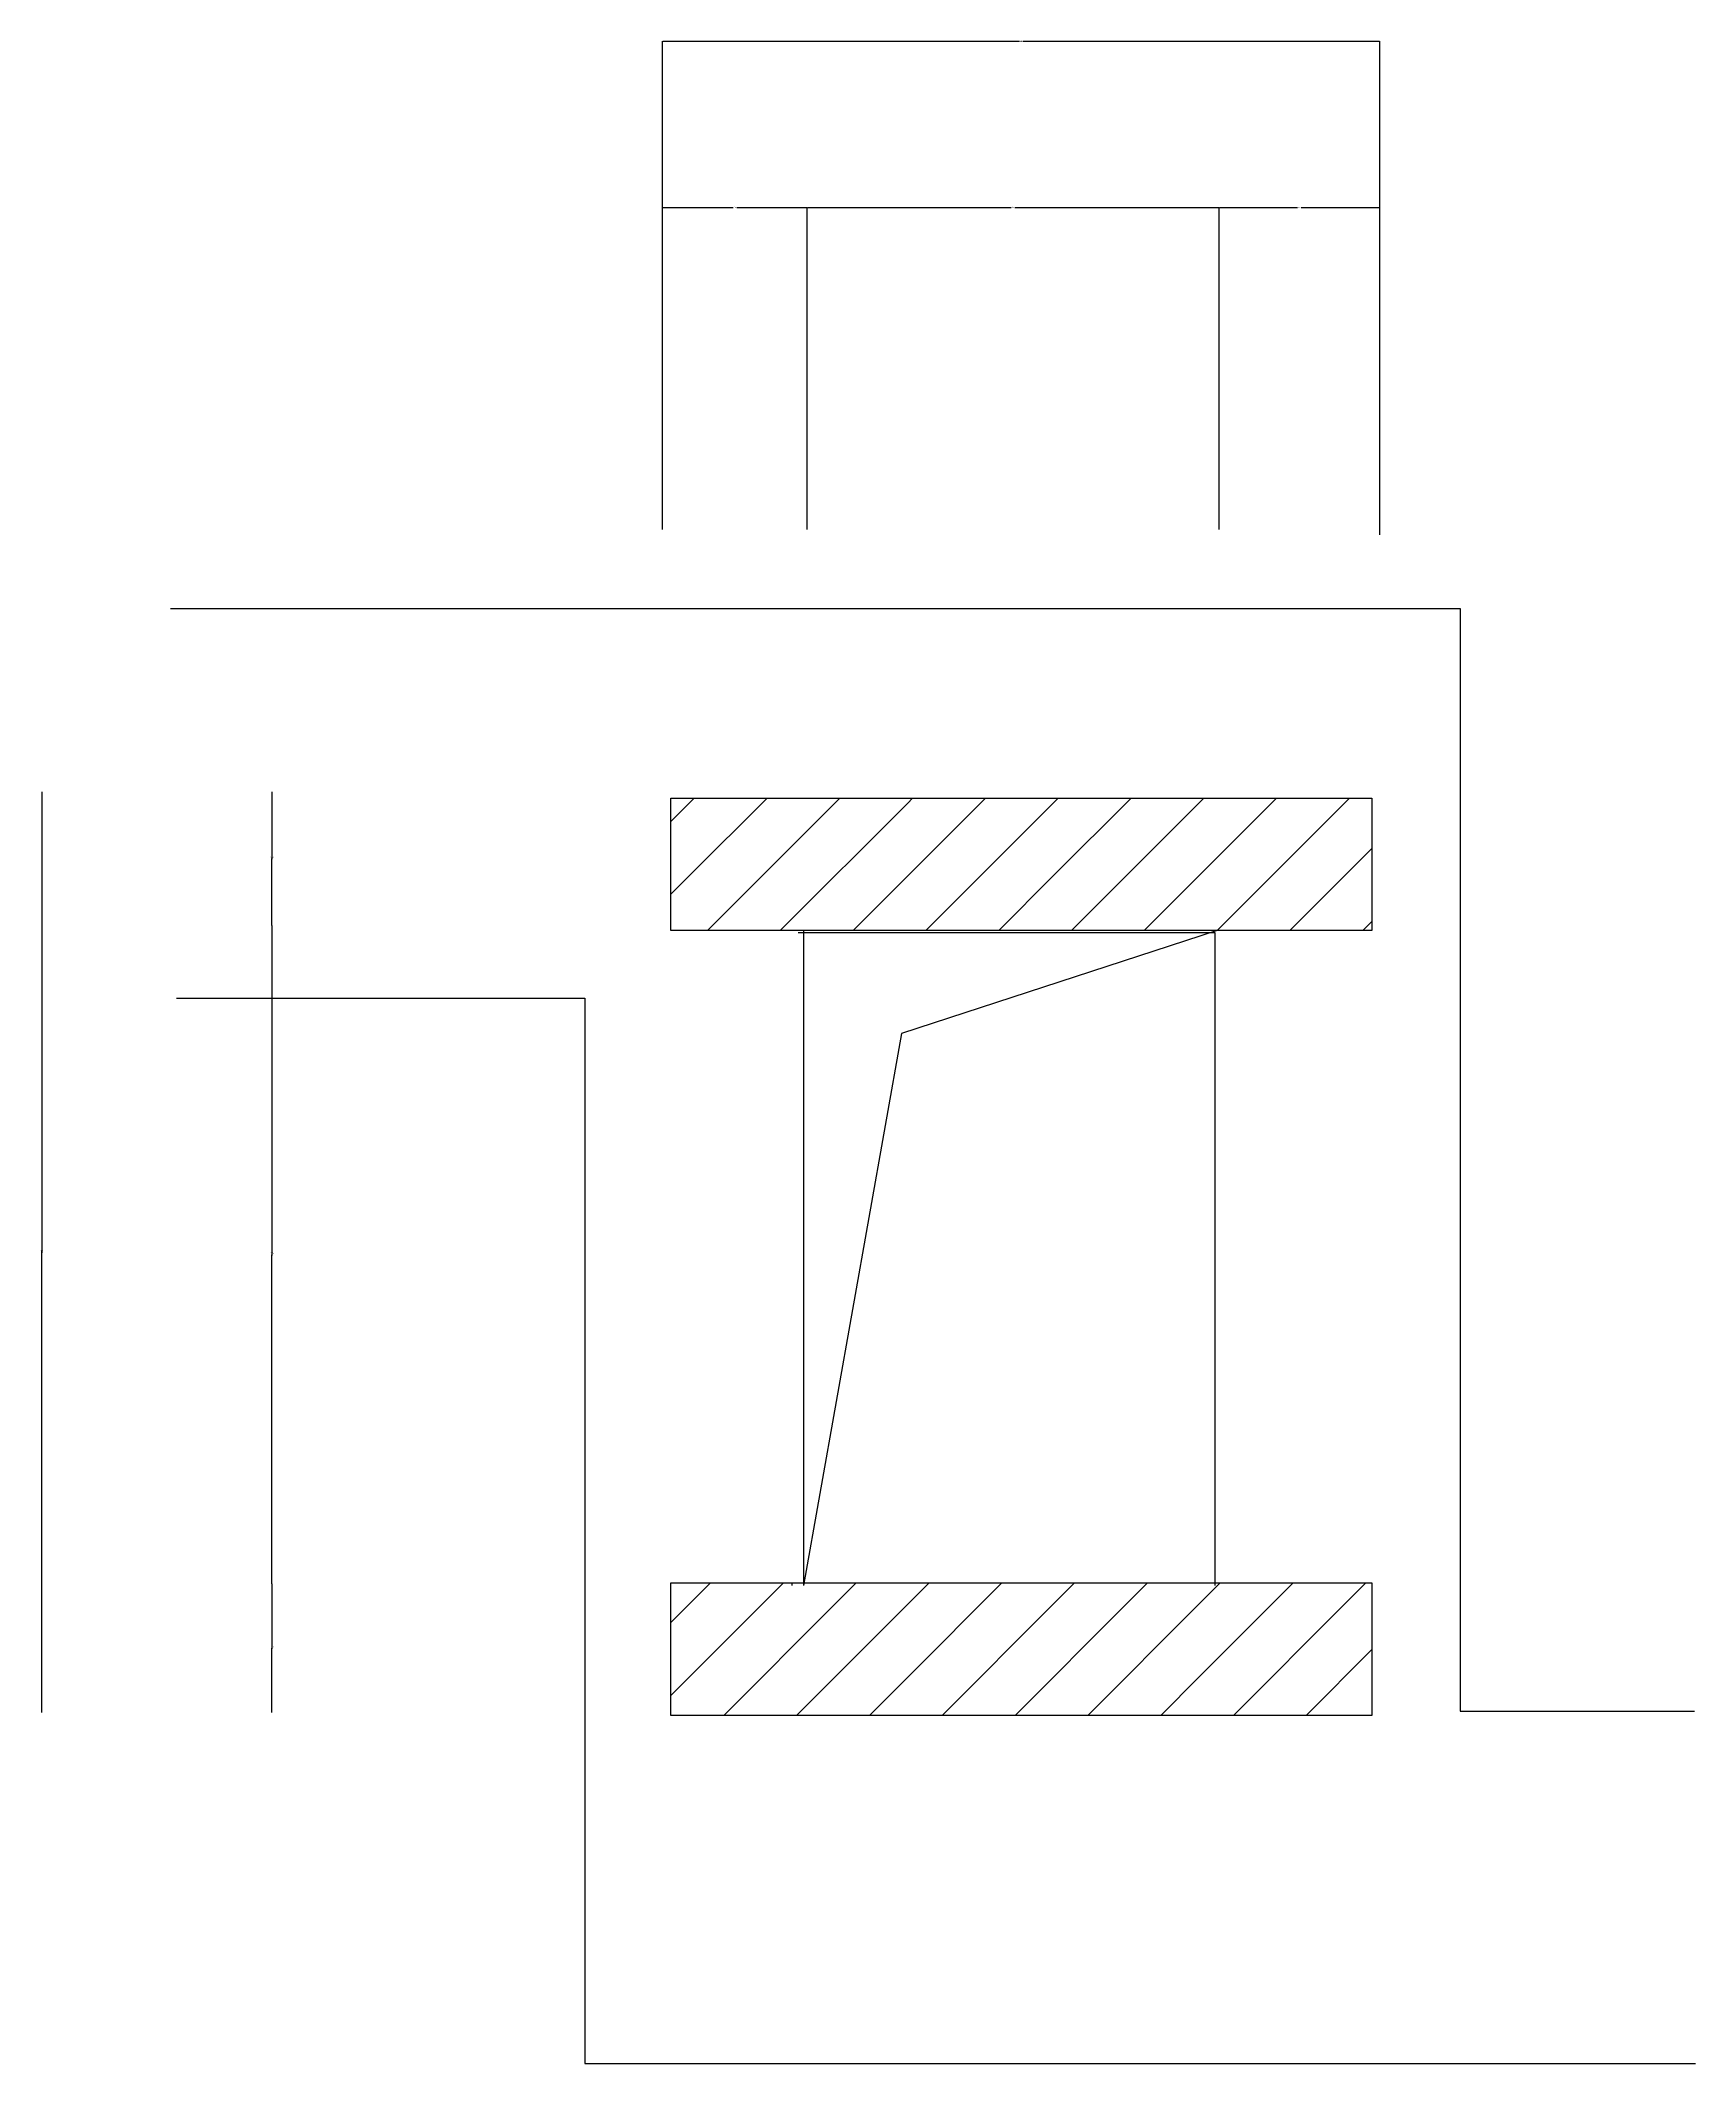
# Model space of a CAD drawing. Header units: metres. Extents: x 12344 to 15640, y 19388 to 21151.
# Drawn here: x 12344 to 13708, y 19484 to 21151 of the extents above; entities that cross this region are included whole.
import ezdxf

# ---------------------------------------------------------------- set-up
doc = ezdxf.new("R2010")
doc.units = ezdxf.units.M
doc.layers.add('PUB_DIM', color=3, linetype='Continuous')
doc.dimstyles.get("Standard").update_dxf_attribs({"dimtxt": 2.5, "dimasz": 2.5, "dimexe": 1.25, "dimexo": 0.625, "dimtad": 1, "dimcen": 2.5, "dimazin": 3, "dimtfac": 1, "dimtmove": 0, "dimatfit": 3})

# ---------------------------------------------------------------- blocks, each defined once
blk = doc.blocks.new('*D1')
for p, q in [((12856.38, 20915.27), (12856.38, 21149.88)), ((12856.63, 21149.88), (13150.37, 21149.88)), ((13153.37, 21149.88), (13447.11, 21149.88)), ((13447.36, 20910.86), (13447.36, 21149.88))]:
    blk.add_line(p, q)
at = {"layer": 'Defpoints'}
for p in [(12856.38, 21149.88), (12856.38, 20915.27), (13447.36, 20910.86)]:
    blk.add_point(p, dxfattribs=at)
at = {"layer": 'PUB_DIM', "insert": (13151.87, 21149.88), "char_height": 1, "attachment_point": 5}
blk.add_mtext('610', dxfattribs=at)
blk = doc.blocks.new('*D2')
for p, q in [((12856.38, 20747.68), (12856.38, 21012.95)), ((12856.63, 21012.95), (12914.415, 21012.95)), ((12917.415, 21012.95), (12975.2, 21012.95)), ((12975.45, 20747.68), (12975.45, 21012.95))]:
    blk.add_line(p, q)
at = {"layer": 'Defpoints'}
for p in [(12856.38, 21012.95), (12856.38, 20747.68), (12975.45, 20747.68)]:
    blk.add_point(p, dxfattribs=at)
at = {"layer": 'PUB_DIM', "insert": (12915.915, 21012.95), "char_height": 1, "attachment_point": 5}
blk.add_mtext('120', dxfattribs=at)
blk = doc.blocks.new('*D3')
for p, q in [((12534.42, 19878.86), (12534.42, 19825.94)), ((12534.17, 19825.94), (12533.92, 19825.94)), ((12534.42, 19773.01), (12534.42, 19825.94)), ((12534.42, 19825.94), (12534.42, 19825.94)), ((12534.67, 19825.94), (12534.92, 19825.94))]:
    blk.add_line(p, q)
at = {"layer": 'Defpoints'}
for p in [(12534.42, 19878.86), (12534.42, 19825.94), (12534.42, 19773.01)]:
    blk.add_point(p, dxfattribs=at)
at = {"layer": 'PUB_DIM', "insert": (12534.42, 19827.065), "char_height": 1, "attachment_point": 5}
blk.add_mtext('120', dxfattribs=at)
blk = doc.blocks.new('*D4')
for p, q in [((12344.78, 20531.58), (12344.78, 20152.3)), ((12344.53, 20152.3), (12344.28, 20152.3)), ((12344.78, 19773.01), (12344.78, 20152.3)), ((12344.78, 20152.3), (12344.78, 20152.3)), ((12345.03, 20152.3), (12345.28, 20152.3))]:
    blk.add_line(p, q)
at = {"layer": 'Defpoints'}
for p in [(12344.78, 20531.58), (12344.78, 20152.3), (12344.78, 19773.01)]:
    blk.add_point(p, dxfattribs=at)
at = {"layer": 'PUB_DIM', "insert": (12344.78, 20153.425), "char_height": 1, "attachment_point": 5}
blk.add_mtext('800', dxfattribs=at)
blk = doc.blocks.new('*D5')
for p, q in [((12534.42, 20531.58), (12534.42, 20476.45)), ((12534.17, 20476.45), (12533.92, 20476.45)), ((12534.42, 20421.32), (12534.42, 20476.45)), ((12534.42, 20476.45), (12534.42, 20476.45)), ((12534.67, 20476.45), (12534.92, 20476.45))]:
    blk.add_line(p, q)
at = {"layer": 'Defpoints'}
for p in [(12534.42, 20531.58), (12534.42, 20476.45), (12534.42, 20421.32)]:
    blk.add_point(p, dxfattribs=at)
at = {"layer": 'PUB_DIM', "insert": (12534.42, 20477.575), "char_height": 1, "attachment_point": 5}
blk.add_mtext('120', dxfattribs=at)
blk = doc.blocks.new('*D6')
for p, q in [((12534.42, 20421.32), (12534.42, 20150.09)), ((12534.17, 20150.09), (12533.92, 20150.09)), ((12534.42, 19878.86), (12534.42, 20150.09)), ((12534.42, 20150.09), (12534.42, 20150.09)), ((12534.67, 20150.09), (12534.92, 20150.09))]:
    blk.add_line(p, q)
at = {"layer": 'Defpoints'}
for p in [(12534.42, 20421.32), (12534.42, 20150.09), (12534.42, 19878.86)]:
    blk.add_point(p, dxfattribs=at)
at = {"layer": 'PUB_DIM', "insert": (12534.42, 20151.215), "char_height": 1, "attachment_point": 5}
blk.add_mtext('560', dxfattribs=at)
blk = doc.blocks.new('*D7')
for p, q in [((12975.45, 20747.68), (12975.45, 21012.95)), ((12975.7, 21012.95), (13143.75, 21012.95)), ((13146.75, 21012.95), (13314.8, 21012.95)), ((13315.05, 20747.68), (13315.05, 21012.95))]:
    blk.add_line(p, q)
at = {"layer": 'Defpoints'}
for p in [(12975.45, 21012.95), (12975.45, 20747.68), (13315.05, 20747.68)]:
    blk.add_point(p, dxfattribs=at)
at = {"layer": 'PUB_DIM', "insert": (13145.25, 21012.95), "char_height": 1, "attachment_point": 5}
blk.add_mtext('370', dxfattribs=at)
blk = doc.blocks.new('*D8')
for p, q in [((13315.05, 20747.68), (13315.05, 21012.95)), ((13315.3, 21012.95), (13379.705, 21012.95)), ((13382.705, 21012.95), (13447.11, 21012.95)), ((13447.36, 20743.27), (13447.36, 21012.95))]:
    blk.add_line(p, q)
at = {"layer": 'Defpoints'}
for p in [(13315.05, 21012.95), (13315.05, 20747.68), (13447.36, 20743.27)]:
    blk.add_point(p, dxfattribs=at)
at = {"layer": 'PUB_DIM', "insert": (13381.205, 21012.95), "char_height": 1, "attachment_point": 5}
blk.add_mtext('120', dxfattribs=at)

msp = doc.modelspace()

# ---------------------------------------------------------------- linework, layer by layer
for p, q in [((12450.75, 20682.65), (13513.59, 20682.65)), ((13513.59, 20682.65), (13513.59, 19774.11)), ((12863.27, 20507.08), (12882.43, 20526.24)), ((12878.37, 20462.18), (12942.43, 20526.24)), ((12938.37, 20462.18), (13002.43, 20526.24)), ((12953.34, 20417.14), (13058.37, 20522.18)), ((13058.37, 20462.18), (13122.43, 20526.24)), ((13058.37, 20522.18), (13062.43, 20526.24)), ((13058.37, 20522.18), (13058.37, 20522.18)), ((13118.37, 20462.18), (13182.43, 20526.24)), ((13178.37, 20462.18), (13242.43, 20526.24)), ((13193.34, 20417.14), (13298.37, 20522.18)), ((13298.37, 20462.18), (13362.43, 20526.24)), ((13298.37, 20522.18), (13302.43, 20526.24)), ((13298.37, 20522.18), (13298.37, 20522.18)), ((13358.37, 20462.18), (13422.43, 20526.24)), ((13418.37, 20462.18), (13440.99, 20484.8)), ((12863.27, 20447.08), (12878.37, 20462.18)), ((12878.37, 20462.18), (12878.37, 20462.18)), ((12893.34, 20417.14), (12938.37, 20462.18)), ((12938.37, 20462.18), (12938.37, 20462.18)), ((13013.34, 20417.14), (13058.37, 20462.18)), ((13058.37, 20462.18), (13058.37, 20462.18)), ((13073.34, 20417.14), (13118.37, 20462.18)), ((13118.37, 20462.18), (13118.37, 20462.18)), ((13133.34, 20417.14), (13178.37, 20462.18)), ((13178.37, 20462.18), (13178.37, 20462.18)), ((13253.34, 20417.14), (13298.37, 20462.18)), ((13298.37, 20462.18), (13298.37, 20462.18)), ((13313.34, 20417.14), (13358.37, 20462.18)), ((13358.37, 20462.18), (13358.37, 20462.18)), ((13373.34, 20417.14), (13418.37, 20462.18)), ((13418.37, 20462.18), (13418.37, 20462.18)), ((13433.34, 20417.14), (13440.99, 20424.8)), ((13311.87, 20415.4), (12968.11, 20415.4)), ((12972.35, 20417.14), (12972.35, 19877.57)), ((13311.87, 19877.57), (13311.87, 20415.4)), ((12455.68, 20361.52), (12792.35, 20361.52)), ((12792.35, 20361.52), (12792.35, 19483.78)), ((12863.27, 19847.08), (12895.95, 19879.75)), ((12938.37, 19862.18), (12955.95, 19879.75)), ((12963.28, 19877.57), (12963.28, 19879.4)), ((12998.37, 19862.18), (13015.95, 19879.75)), ((13058.37, 19802.18), (13135.95, 19879.75)), ((13058.37, 19862.18), (13075.95, 19879.75)), ((13178.37, 19862.18), (13195.95, 19879.75)), ((13238.37, 19862.18), (13255.95, 19879.75)), ((13298.37, 19802.18), (13375.95, 19879.75)), ((13298.37, 19862.18), (13315.95, 19879.75)), ((13418.37, 19862.18), (13435.95, 19879.75)), ((12863.27, 19787.08), (12938.37, 19862.18)), ((12906.85, 19770.65), (12998.37, 19862.18)), ((12938.37, 19862.18), (12938.37, 19862.18)), ((12966.85, 19770.65), (13058.37, 19862.18)), ((12998.37, 19862.18), (12998.37, 19862.18)), ((13058.37, 19862.18), (13058.37, 19862.18)), ((13086.85, 19770.65), (13178.37, 19862.18)), ((13146.85, 19770.65), (13238.37, 19862.18)), ((13178.37, 19862.18), (13178.37, 19862.18)), ((13206.85, 19770.65), (13298.37, 19862.18)), ((13238.37, 19862.18), (13238.37, 19862.18)), ((13298.37, 19862.18), (13298.37, 19862.18)), ((13326.85, 19770.65), (13418.37, 19862.18)), ((13418.37, 19862.18), (13418.37, 19862.18)), ((13386.85, 19770.65), (13440.99, 19824.8)), ((13026.85, 19770.65), (13058.37, 19802.18)), ((13058.37, 19802.18), (13058.37, 19802.18)), ((13266.85, 19770.65), (13298.37, 19802.18)), ((13298.37, 19802.18), (13298.37, 19802.18)), ((13513.59, 19774.11), (13706.7, 19774.11)), ((12792.35, 19483.78), (13707.64, 19483.78))]:
    msp.add_line(p, q)
for points in [[(12863.27, 20417.14), (12863.27, 20526.24), (13440.99, 20526.24), (13440.99, 20417.14)], [(12863.27, 19770.65), (12863.27, 19879.75), (13440.99, 19879.75), (13440.99, 19770.65)]]:
    msp.add_lwpolyline(points, close=True)
msp.add_lwpolyline([(13313.34, 20417.14), (13053.15, 20332.29), (12972.35, 19877.57)])

# ---------------------------------------------------------------- dimensions: what is measured, and where the dimension line sits
at = {"layer": 'PUB_DIM'}
for base, p1, p2, text, picture, middle in [((12856.38, 21149.88), (12856.38, 20915.27), (13447.36, 20910.86), '610', '*D1', (13151.87, 21149.88)), ((12856.38, 21012.95), (12856.38, 20747.68), (12975.45, 20747.68), '120', '*D2', (12915.915, 21012.95)), ((12975.45, 21012.95), (12975.45, 20747.68), (13315.05, 20747.68), '370', '*D7', (13145.25, 21012.95)), ((13315.05, 21012.95), (13315.05, 20747.68), (13447.36, 20743.27), '120', '*D8', (13381.205, 21012.95)), ((12344.78, 20152.3), (12344.78, 19773.01), (12344.78, 20531.58), '800', '*D4', (12344.78, 20153.425)), ((12534.42, 20476.45), (12534.42, 20421.32), (12534.42, 20531.58), '120', '*D5', (12534.42, 20477.575)), ((12534.42, 20150.09), (12534.42, 19878.86), (12534.42, 20421.32), '560', '*D6', (12534.42, 20151.215)), ((12534.42, 19825.94), (12534.42, 19773.01), (12534.42, 19878.86), '120', '*D3', (12534.42, 19827.065))]:
    dim = msp.add_linear_dim(base=base, p1=p1, p2=p2, text=text, dimstyle='Standard', dxfattribs=at)
    dim.commit()
    dim.dimension.update_dxf_attribs({"geometry": picture, "text_midpoint": middle})

doc.saveas('drawing.dxf')
